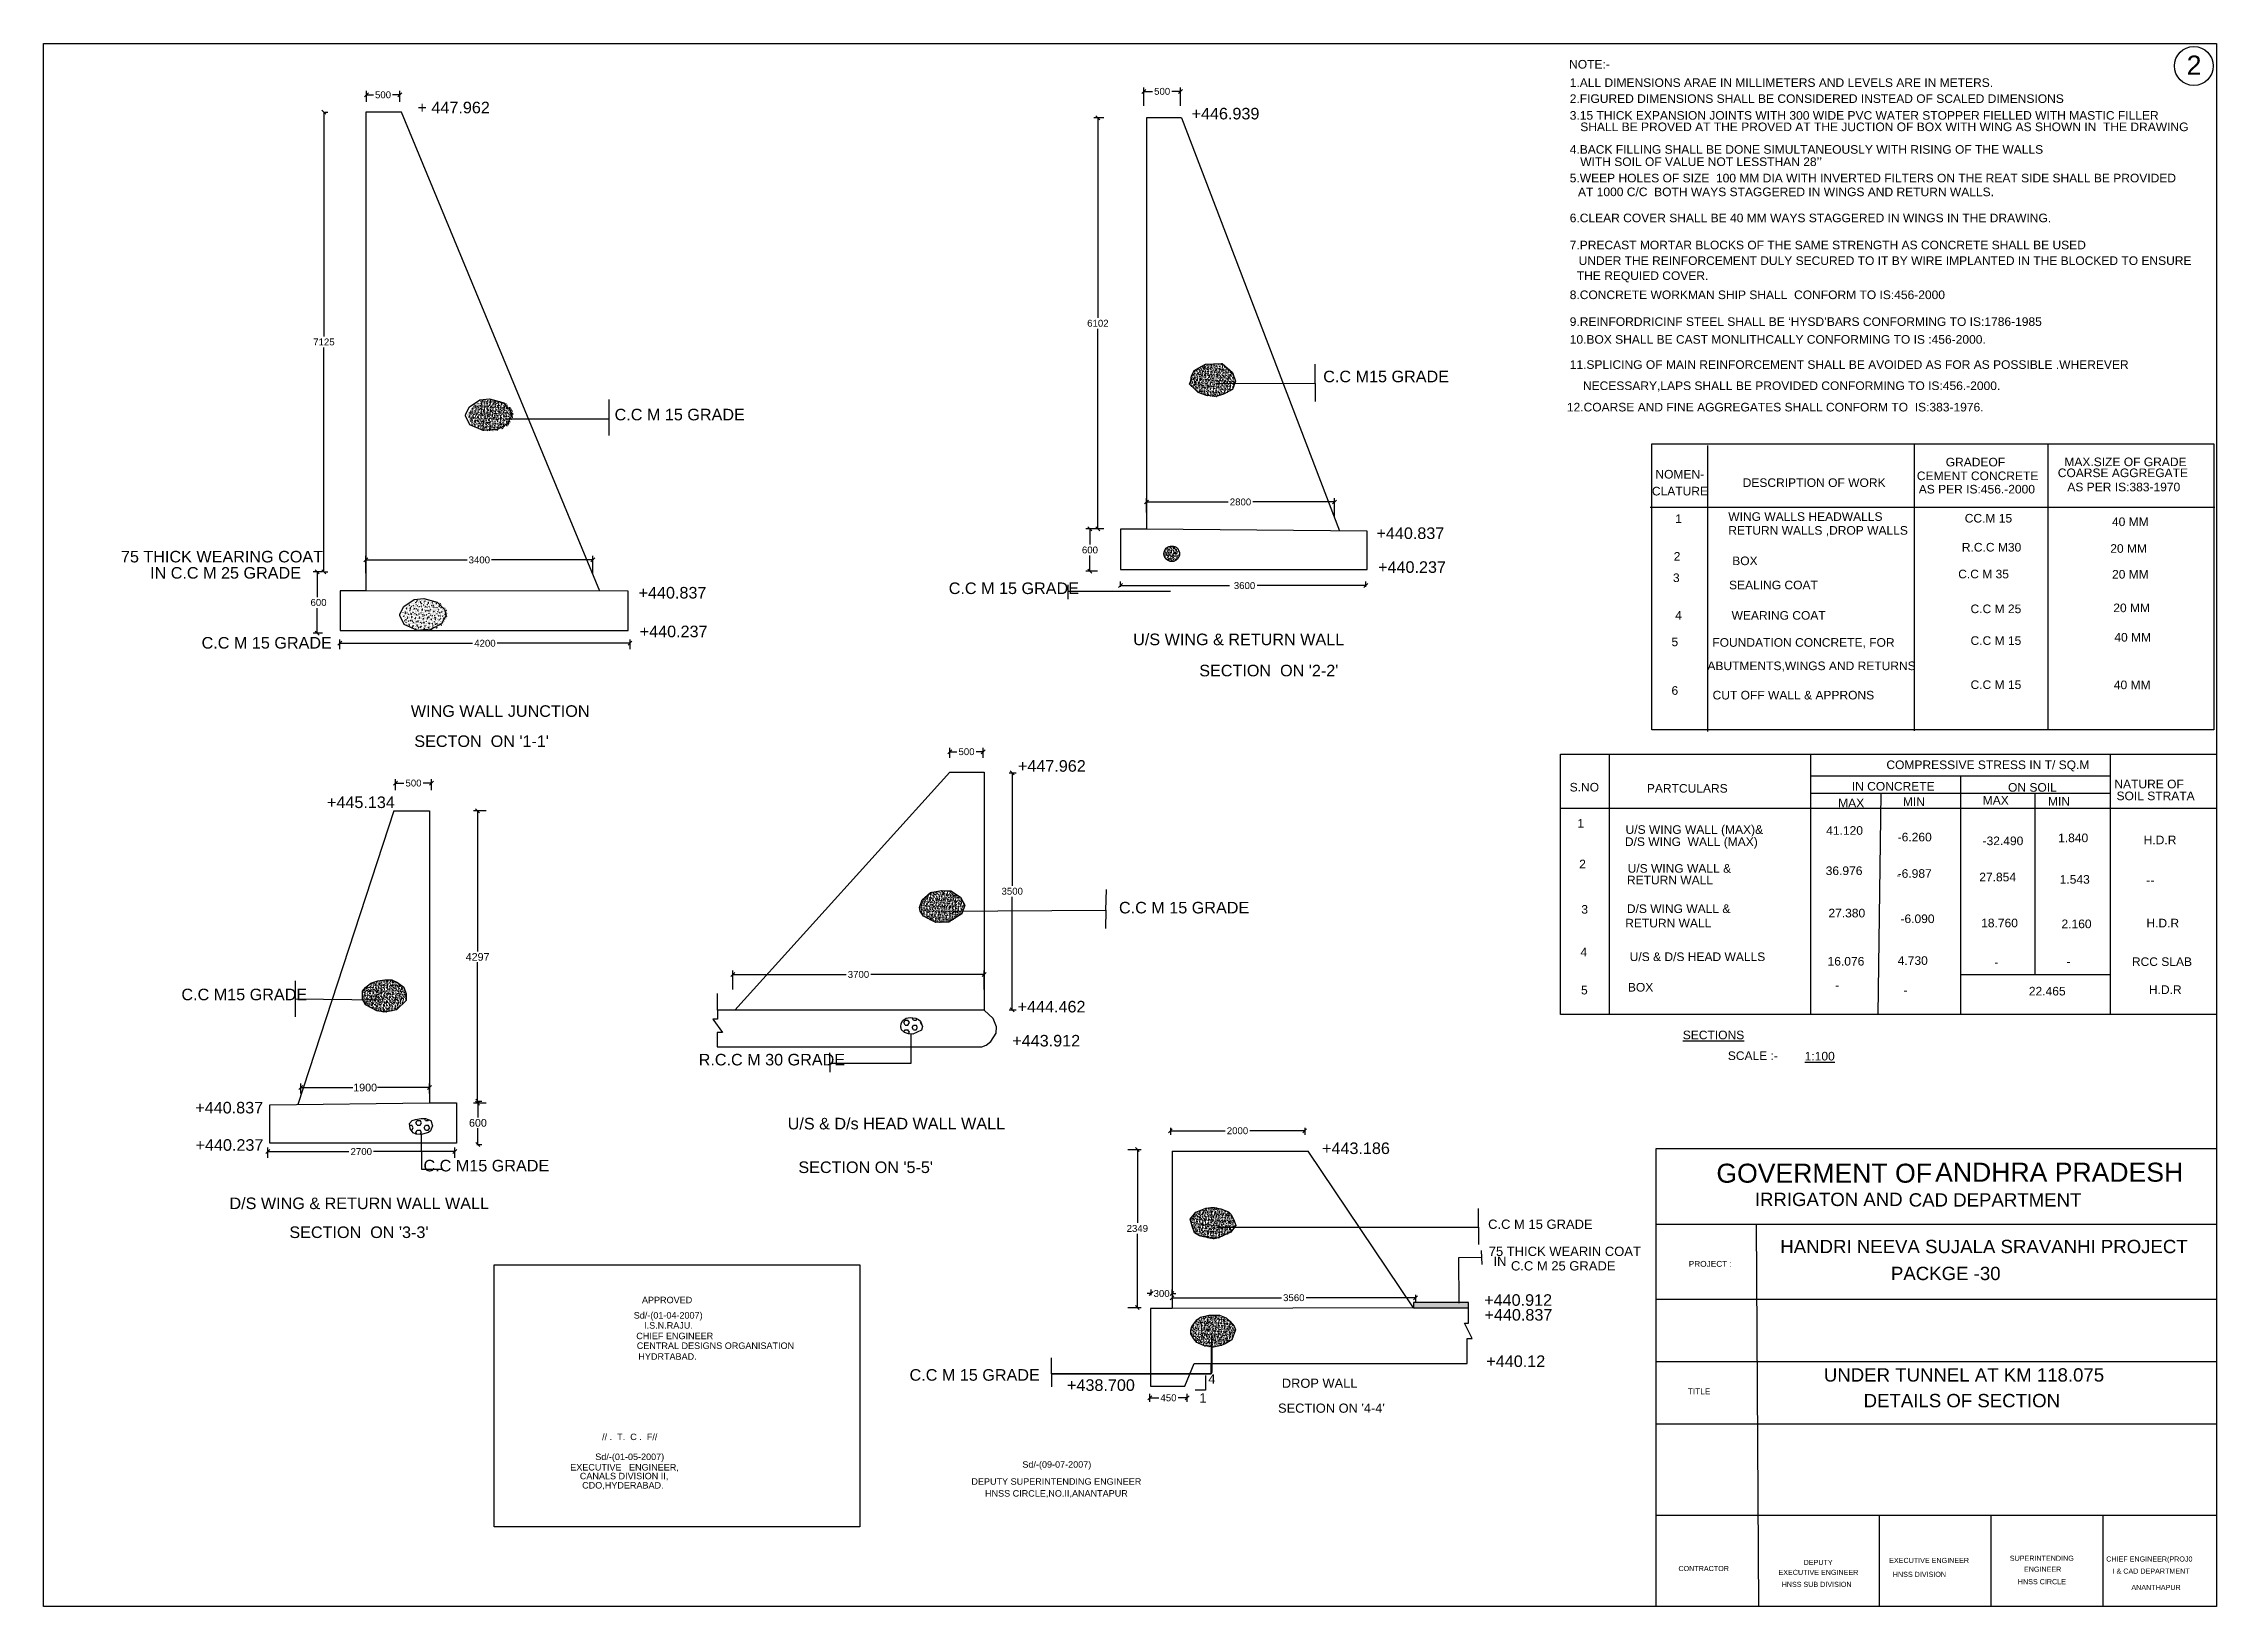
# Model space of a CAD drawing. Header units: inches. Extents: x 109.4 to 208, y 102.2 to 173.1.
import ezdxf

# ---------------------------------------------------------------- set-up
doc = ezdxf.new("R2010")
doc.units = ezdxf.units.IN
doc.header["$MEASUREMENT"] = 0
doc.layers.add('DRAWING', color=7, linetype='Continuous')
doc.layers.get('0').off()
doc.styles.get("Standard").update_dxf_attribs({"font": 'arial.ttf'})
doc.dimstyles.get("Standard").update_dxf_attribs({"dimtxt": 0.18, "dimasz": 0.18, "dimexe": 0.18, "dimexo": 0.0625, "dimgap": 0.09, "dimtad": 0, "dimtih": 1, "dimtoh": 1, "dimdec": 4, "dimzin": 0, "dimdsep": 46, "dimtxsty": 'Standard', "dimblk": 'OBLIQUE', "dimblk2": 'OBLIQUE', "dimcen": 0.09, "dimadec": 0, "dimazin": 0, "dimtfac": 1, "dimtdec": 4, "dimtofl": 0, "dimtmove": 0, "dimatfit": 3, "dimfxl": 1, "dimtolj": 1, "dimtzin": 0, "dimarcsym": 0})
pattern_1 = [(50, (0, 0), (0.17931505, -0.01568803), [0.01875, -0.20625]), (355, (0, 0), (-0.03468783, 0.18804803), [0.015, -0.165]), (100.451444, (0.01494, -0.0013), (0.14462721, 0.17236), [0.01593505, -0.17528553]), (46.1842, (0, 0.05), (0.26681033, -0.04137982), [0.028125, -0.309375]), (96.63564, (0.02223, 0.04655), (0.2336655, 0.24352965), [0.0239026, -0.26292844]), (351.18416, (0, 0.05), (0.2336655, 0.24352965), [0.0225, -0.2475]), (21, (0.025, 0.0375), (0.14922676, -0.10065472), [0.01875, -0.20625]), (326, (0.025, 0.0375), (0.06082883, 0.18128751), [0.015, -0.165]), (71.451445, (0.03744, 0.02911), (0.2100556, 0.08063279), [0.01593505, -0.17528553]), (37.5, (0, 0), (0.003039964, 0.083223463), [0, -0.163, 0, -0.1675, 0, -0.165625]), (7.5, (0, 0), (0.065767384, 0.098602928), [0, -0.0955, 0, -0.15925, 0, -0.063125]), (327.5, (-0.05575, 0), (0.13345561, -0.005638718), [0, -0.0625, 0, -0.195, 0, -0.25875]), (317.5, (-0.08075, 0), (0.14579654, 0.025026246), [0, -0.08125, 0, -0.1295, 0, -0.18375])]

msp = doc.modelspace()

# ---------------------------------------------------------------- texts
at = {"layer": 'DRAWING'}
for s, height, p in [('2', 0.86265, (206.61183, 171.70142)), ('NOTE:-', 0.390097, (178.60619, 171.97459)), ('1.ALL DIMENSIONS ARAE IN MILLIMETERS AND LEVELS ARE IN METERS.', 0.390097, (178.63479, 171.14095)), ('+ 447.962', 0.524695, (126.38461, 169.9456)), ('2.FIGURED DIMENSIONS SHALL BE CONSIDERED INSTEAD OF SCALED DIMENSIONS', 0.390097, (178.63479, 170.41529)), ('+446.939', 0.524695, (161.48487, 169.66878)), ('3.15 THICK EXPANSION JOINTS WITH 300 WIDE PVC WATER STOPPER FIELLED WITH MASTIC FILLER ', 0.390097, (178.63479, 169.65507)), ('SHALL BE PROVED AT THE PROVED AT THE JUCTION OF BOX WITH WING AS SHOWN IN  THE DRAWING', 0.390097, (179.1121, 169.13644)), ('4.BACK FILLING SHALL BE DONE SIMULTANEOUSLY WITH RISING OF THE WALLS', 0.390097, (178.63479, 168.11161)), ('WITH SOIL OF VALUE NOT LESSTHAN 28’’', 0.390097, (179.11034, 167.55458)), ('5.WEEP HOLES OF SIZE  100 MM DIA WITH INVERTED FILTERS ON THE REAT SIDE SHALL BE PROVIDED ', 0.390097, (178.63479, 166.81486)), ('AT 1000 C/C  BOTH WAYS STAGGERED IN WINGS AND RETURN WALLS.', 0.390097, (179.01, 166.18805)), ('6.CLEAR COVER SHALL BE 40 MM WAYS STAGGERED IN WINGS IN THE DRAWING.', 0.390097, (178.63479, 165.00648)), ('7.PRECAST MORTAR BLOCKS OF THE SAME STRENGTH AS CONCRETE SHALL BE USED ', 0.390097, (178.63479, 163.77803)), (' THE REQUIED COVER.', 0.390097, (178.80471, 162.38905)), ('UNDER THE REINFORCEMENT DULY SECURED TO IT BY WIRE IMPLANTED IN THE BLOCKED TO ENSURE ', 0.390097, (179.03757, 163.06823)), ('8.CONCRETE WORKMAN SHIP SHALL  CONFORM TO IS:456-2000', 0.390097, (178.63479, 161.52043)), ('9.REINFORDRICINF STEEL SHALL BE ‘HYSD’BARS CONFORMING TO IS:1786-1985', 0.390097, (178.63479, 160.30355)), ('10.BOX SHALL BE CAST MONLITHCALLY CONFORMING TO IS :456-2000.', 0.390097, (178.63479, 159.49726)), ('11.SPLICING OF MAIN REINFORCEMENT SHALL BE AVOIDED AS FOR AS POSSIBLE .WHEREVER ', 0.390097, (178.63479, 158.35694)), ('C.C M15 GRADE', 0.5246951, (167.45698, 157.74978)), ('NECESSARY,LAPS SHALL BE PROVIDED CONFORMING TO IS:456.-2000.', 0.390097, (179.23234, 157.39704)), ('12.COARSE AND FINE AGGREGATES SHALL CONFORM TO  IS:383-1976.', 0.390097, (178.50503, 156.42681)), ('C.C M 15 GRADE', 0.5246951, (135.32227, 156.02281)), ('NOMEN-', 0.390097, (182.52073, 153.38478)), ('GRADEOF ', 0.390097, (195.68399, 153.9346)), ('COARSE AGGREGATE', 0.390097, (200.76565, 153.44833)), ('MAX.SIZE OF GRADE', 0.390097, (201.06463, 153.94606)), ('CLATURE', 0.390097, (182.3605, 152.61848)), ('DESCRIPTION OF WORK ', 0.390097, (186.47736, 153.0025)), ('CEMENT CONCRETE', 0.390097, (194.37496, 153.31228)), ('AS PER IS:456.-2000', 0.390097, (194.46154, 152.70678)), ('AS PER IS:383-1970', 0.390097, (201.19965, 152.80576)), ('1', 0.3901, (183.41615, 151.36424)), ('WING WALLS HEADWALLS', 0.390097, (185.82383, 151.4645)), ('CC.M 15', 0.390097, (196.5468, 151.3899)), ('+440.837', 0.524695, (169.86923, 150.6428)), ('RETURN WALLS ,DROP WALLS', 0.390097, (185.82383, 150.83784)), ('40 MM ', 0.390097, (203.22304, 151.2287)), ('75 THICK WEARING COAT', 0.5246951, (112.93792, 149.58101)), ('2', 0.3901, (183.34927, 149.6599)), ('BOX', 0.390097, (186.0028, 149.45728)), ('R.C.C M30', 0.390097, (196.41521, 150.07488)), ('20 MM ', 0.390097, (203.14639, 150.01724)), ('IN C.C M 25 GRADE', 0.5246951, (114.2581, 148.84523)), ('+440.237', 0.524695, (169.94389, 149.10739)), ('3', 0.3901, (183.31583, 148.69076)), ('C.C M 35', 0.390097, (196.25073, 148.85849)), ('20 MM ', 0.390097, (203.226, 148.84728)), ('+440.837', 0.524695, (136.40784, 147.94479)), ('C.C M 15 GRADE', 0.5246951, (150.47442, 148.14681)), ('SEALING COAT', 0.390097, (185.85853, 148.36157)), ('4', 0.3901, (183.41615, 146.98641)), ('WEARING COAT', 0.390097, (185.9735, 146.98274)), ('C.C M 25', 0.390097, (196.80997, 147.28047)), ('20 MM ', 0.390097, (203.28285, 147.3252)), ('C.C M 15 GRADE', 0.5246951, (116.5938, 145.67375)), ('+440.237', 0.524695, (136.46068, 146.18861)), ('U/S WING & RETURN WALL', 0.5246951, (158.83799, 145.8285)), ('5', 0.3901, (183.24895, 145.78335)), ('FOUNDATION CONCRETE, FOR ', 0.390097, (185.10123, 145.7564)), ('C.C M 15', 0.390097, (196.80997, 145.84047)), ('40 MM ', 0.390097, (203.33084, 145.99117)), ("SECTION  ON '2-2'", 0.5246951, (161.83462, 144.415)), ('ABUTMENTS,WINGS AND RETURNS', 0.390097, (184.8769, 144.6969)), ('6', 0.3901, (183.24895, 143.57772)), ('C.C M 15', 0.390097, (196.80997, 143.84138)), ('40 MM ', 0.390097, (203.3081, 143.83299)), ('WING WALL JUNCTION', 0.5246951, (126.08177, 142.57877)), ('CUT OFF WALL & APPRONS', 0.390097, (185.11259, 143.3675)), ("SECTON  ON '1-1'", 0.5246951, (126.24066, 141.21318)), ('+447.962', 0.524695, (153.6109, 140.08997)), ('COMPRESSIVE STRESS IN T/ SQ.M', 0.390097, (192.99464, 140.20926)), ('+445.134', 0.524695, (122.27987, 138.4429)), ('S.NO ', 0.390097, (178.63202, 139.19362)), ('PARTCULARS ', 0.390097, (182.13221, 139.14117)), ('IN CONCRETE', 0.390097, (191.42585, 139.23589)), ('MAX', 0.390097, (197.36131, 138.5998)), ('ON SOIL', 0.390097, (198.51051, 139.1852)), ('NATURE OF ', 0.390097, (203.33289, 139.33821)), ('MAX', 0.390097, (190.80702, 138.47792)), ('MIN', 0.390097, (193.74091, 138.54282)), ('MIN', 0.390097, (200.32204, 138.55315)), ('1', 0.3901, (178.98225, 137.5592)), ('D/S WING  WALL (MAX)', 0.390097, (181.1359, 136.72159)), ('U/S WING WALL (MAX)&', 0.390097, (181.16593, 137.27242)), ('41.120', 0.390097, (190.26524, 137.23107)), ('-6.260', 0.390097, (193.50562, 136.93264)), ('-32.490', 0.390097, (197.35501, 136.76048)), ('1.840', 0.390097, (200.78203, 136.89599)), ('H.D.R', 0.390097, (204.66219, 136.80276)), ('2', 0.3901, (179.06384, 135.71062)), ('RETURN WALL', 0.390097, (181.22753, 134.98523)), ('U/S WING WALL &', 0.390097, (181.25942, 135.5116)), ('36.976', 0.390097, (190.24226, 135.40611)), ('-', 0.3901, (193.44817, 135.21098)), ('-6.987', 0.390097, (193.50562, 135.27985)), ('27.854', 0.390097, (197.20563, 135.11916)), ('1.543', 0.390097, (200.85312, 135.01303)), ('-', 0.3901, (204.77268, 134.98355)), ('-', 0.3901, (204.96609, 134.98036)), ('C.C M 15 GRADE', 0.5246951, (158.19482, 133.66485)), ('3', 0.3901, (179.16123, 133.6538)), ('D/S WING WALL &', 0.390097, (181.22561, 133.68406)), ('RETURN WALL', 0.390097, (181.14944, 133.03131)), ('27.380', 0.390097, (190.36523, 133.48555)), ('-6.090', 0.390097, (193.63218, 133.228)), ('18.760', 0.390097, (197.29168, 133.03669)), ('2.160', 0.390097, (200.93429, 132.99615)), ('H.D.R', 0.390097, (204.78465, 133.03209)), ('4', 0.3901, (179.1195, 131.71555)), ('U/S & D/S HEAD WALLS', 0.390097, (181.35322, 131.50565)), ('16.076', 0.390097, (190.32662, 131.30092)), ('4.730', 0.390097, (193.50714, 131.33211)), ('-', 0.3901, (197.88995, 131.26506)), ('-', 0.3901, (201.15586, 131.28771)), ('RCC SLAB ', 0.390097, (204.1268, 131.28152)), ('C.C M15 GRADE', 0.5246951, (115.67932, 129.72731)), ('5', 0.3901, (179.14732, 129.99226)), ('BOX', 0.390097, (181.27183, 130.12209)), ('-', 0.3901, (190.6679, 130.21625)), ('-', 0.3901, (193.77506, 129.9897)), ('22.465', 0.390097, (199.45473, 129.94491)), ('H.D.R', 0.390097, (204.89791, 130.01288)), ('+444.462', 0.524695, (153.59774, 129.17528)), ('+443.912', 0.524695, (153.35579, 127.63155)), ('%%USECTIONS', 0.390097, (183.7609, 127.95836)), ('R.C.C M 30 GRADE', 0.5246951, (139.13573, 126.77269)), ('SCALE :-', 0.390097, (185.80364, 127.01816)), ('%%U1:100', 0.390097, (189.28832, 126.99816)), ('+440.837', 0.524695, (116.30734, 124.59589)), ('U/S & D/s HEAD WALL WALL ', 0.5246951, (143.17265, 123.8722)), ('+440.237', 0.524695, (116.31898, 122.90258)), ('+443.186', 0.524695, (167.40218, 122.75486)), ('C.C M15 GRADE', 0.5246951, (126.65654, 121.96631)), ("SECTION ON '5-5'", 0.5246951, (143.65617, 121.89366)), ('GOVERMENT OF  ', 0.8626451, (185.28579, 121.45442)), ('ANDHRA PRADESH ', 0.8626451, (195.20473, 121.50014)), ('D/S WING & RETURN WALL WALL', 0.5246951, (117.85796, 120.25792)), ('IRRIGATON AND ', 0.6040807, (187.02676, 120.39711)), ('CAD DEPARTMENT ', 0.6040807, (194.00713, 120.37231)), ("SECTION  ON '3-3'", 0.5246951, (120.57513, 118.94636)), ('C.C M 15 GRADE', 0.4211896, (174.93294, 119.36151)), ('75 THICK WEARIN COAT', 0.4211896, (174.96259, 118.13286)), ('HANDRI NEEVA SUJALA SRAVANHI PROJECT ', 0.6040807, (188.18259, 118.26005)), ('IN ', 0.42119, (175.17554, 117.68262)), ('C.C M 25 GRADE', 0.4211896, (175.96801, 117.47455)), ('PROJECT :', 0.268191, (184.03031, 117.64114)), ('PACKGE -30', 0.604081, (193.1999, 117.03868)), ('APPROVED', 0.293717, (136.56283, 115.98954)), ('+440.912', 0.524695, (174.75644, 115.87266)), ('Sd/-(01-04-2007)', 0.2937167, (136.18949, 115.29309)), ('+440.837', 0.524695, (174.76844, 115.20158)), ('CHIEF ENGINEER', 0.2937167, (136.30531, 114.3593)), ('I.S.N.RAJU.', 0.2937167, (136.6607, 114.83789)), ('CENTRAL DESIGNS ORGANISATION ', 0.2937167, (136.32771, 113.91741)), ('HYDRTABAD.', 0.293717, (136.39947, 113.42638)), ('+440.12', 0.524695, (174.85349, 113.09809)), ('C.C M 15 GRADE', 0.5246951, (148.69785, 112.47615)), ('+438.700', 0.524695, (155.83729, 112.01593)), ('4', 0.42119, (162.2442, 112.34805)), ('DROP WALL ', 0.416458, (165.57985, 112.15428)), ('UNDER TUNNEL AT KM 118.075', 0.6040807, (190.15884, 112.43647)), ('1', 0.42119, (161.83782, 111.48701)), ("SECTION ON '4-4'", 0.4164578, (165.40706, 111.02379)), ('TITLE ', 0.268191, (183.99104, 111.86336)), ('DETAILS OF SECTION', 0.6040807, (191.9616, 111.27321)), ('// .  T.  C .  F//', 0.2937167, (134.75441, 109.78398)), ('EXECUTIVE   ENGINEER,', 0.2937167, (133.31008, 108.40374)), ('Sd/-(01-05-2007)', 0.2937167, (134.4468, 108.8803)), ('Sd/-(09-07-2007)', 0.2937167, (153.81336, 108.53215)), ('CANALS DIVISION II,', 0.2937167, (133.74642, 108.00673)), ('CDO,HYDERABAD.', 0.2937167, (133.85066, 107.58696)), ('DEPUTY SUPERINTENDING ENGINEER', 0.2937167, (151.50241, 107.75915)), ('HNSS CIRCLE,NO.II,ANANTAPUR', 0.2937167, (152.11941, 107.22035)), ('SUPERINTENDING ', 0.232258, (198.58988, 104.3095)), ('CHIEF ENGINEER(PROJ0', 0.232258, (202.96213, 104.27561)), ('CONTRACTOR', 0.232258, (183.56364, 103.8442)), ('EXECUTIVE ENGINEER ', 0.232258, (188.09965, 103.66838)), ('DEPUTY ', 0.232258, (189.24011, 104.12184)), ('EXECUTIVE ENGINEER ', 0.232258, (193.11867, 104.21013)), ('HNSS DIVISION ', 0.232258, (193.28475, 103.57971)), ('HNSS CIRCLE', 0.232258, (198.95527, 103.24775)), ('ENGINEER ', 0.232258, (199.23208, 103.8118)), ('I & CAD DEPARTMENT ', 0.232258, (203.24975, 103.72714)), ('HNSS SUB DIVISION ', 0.232258, (188.24359, 103.12645)), ('ANANTHAPUR', 0.232258, (204.10391, 102.98712))]:
    msp.add_text(s, height=height, dxfattribs=at).set_placement(p)
at = {"layer": 'DRAWING', "insert": (203.42989, 139.18931), "char_height": 0.390097, "width": 3.6953576, "attachment_point": 1}
msp.add_mtext('SOIL STRATA', dxfattribs=at)

# ---------------------------------------------------------------- blocks, each defined once
blk = doc.blocks.new('_Oblique')
at = {"color": 0, "linetype": 'ByBlock', "lineweight": -2}
blk.add_line((-0.5, -0.5), (0.5, 0.5), dxfattribs=at)
blk = doc.blocks.new('*D3')
at = {"layer": 'Defpoints', "color": 0, "transparency": 16777216}
for p in [(125.578, 170.783), (124.067, 170.405), (125.578, 170.405)]:
    blk.add_point(p, dxfattribs=at)
at = {"layer": 'DRAWING', "color": 0, "lineweight": -2, "transparency": 16777216}
for p, q in [((124.067, 170.467), (124.067, 170.963)), ((124.067, 170.783), (124.388, 170.783)), ((125.578, 170.783), (125.257, 170.783)), ((125.578, 170.467), (125.578, 170.963))]:
    blk.add_line(p, q, dxfattribs=at)
at = {"layer": 'DRAWING', "color": 0, "lineweight": -2, "transparency": 16777216, "xscale": 0.18, "yscale": 0.18, "zscale": 0.18, "rotation": 180}
blk.add_blockref('_Oblique', (124.067, 170.783), dxfattribs=at)
at = {"layer": 'DRAWING', "color": 0, "lineweight": -2, "transparency": 16777216, "xscale": 0.18, "yscale": 0.18, "zscale": 0.18}
blk.add_blockref('_Oblique', (125.578, 170.783), dxfattribs=at)
at = {"layer": 'DRAWING', "color": 0, "transparency": 16777216, "insert": (124.822, 170.783), "char_height": 0.3125, "attachment_point": 5}
blk.add_mtext('\\A1;500', dxfattribs=at)
blk = doc.blocks.new('*D4')
at = {"layer": 'Defpoints', "color": 0, "transparency": 16777216}
for p in [(122.119, 169.998), (122.119, 149.153), (122.141, 149.153)]:
    blk.add_point(p, dxfattribs=at)
at = {"layer": 'DRAWING', "color": 0, "lineweight": -2, "transparency": 16777216}
for p, q in [((122.141, 169.998), (122.141, 159.825)), ((122.182, 169.998), (122.321, 169.998)), ((122.141, 149.153), (122.141, 159.326)), ((122.182, 149.153), (122.321, 149.153))]:
    blk.add_line(p, q, dxfattribs=at)
at = {"layer": 'DRAWING', "color": 0, "lineweight": -2, "transparency": 16777216, "xscale": 0.18, "yscale": 0.18, "zscale": 0.18}
for p, rotation in [((122.141, 169.998), 90), ((122.141, 149.153), 270)]:
    blk.add_blockref('_Oblique', p, dxfattribs=dict(at, rotation=rotation))
at = {"layer": 'DRAWING', "color": 0, "transparency": 16777216, "insert": (122.141, 159.576), "char_height": 0.3125, "attachment_point": 5}
blk.add_mtext('\\A1;7125', dxfattribs=at)
blk = doc.blocks.new('*D5')
at = {"layer": 'Defpoints', "color": 0, "transparency": 16777216}
for p in [(122.141, 149.153), (121.836, 146.372), (122.141, 146.372)]:
    blk.add_point(p, dxfattribs=at)
at = {"layer": 'DRAWING', "color": 0, "lineweight": -2, "transparency": 16777216}
for p, q in [((122.079, 149.153), (121.656, 149.153)), ((121.836, 149.153), (121.836, 148.012)), ((121.836, 146.372), (121.836, 147.513)), ((122.079, 146.372), (121.656, 146.372))]:
    blk.add_line(p, q, dxfattribs=at)
at = {"layer": 'DRAWING', "color": 0, "lineweight": -2, "transparency": 16777216, "xscale": 0.18, "yscale": 0.18, "zscale": 0.18}
for p, rotation in [((121.836, 149.153), 90), ((121.836, 146.372), 270)]:
    blk.add_blockref('_Oblique', p, dxfattribs=dict(at, rotation=rotation))
at = {"layer": 'DRAWING', "color": 0, "transparency": 16777216, "insert": (121.836, 147.763), "char_height": 0.3125, "attachment_point": 5}
blk.add_mtext('\\A1; 600', dxfattribs=at)
blk = doc.blocks.new('*D6')
at = {"layer": 'Defpoints', "color": 0, "transparency": 16777216}
for p in [(136.021, 145.913), (122.863, 145.588), (136.021, 145.588)]:
    blk.add_point(p, dxfattribs=at)
at = {"layer": 'DRAWING', "color": 0, "lineweight": -2, "transparency": 16777216}
for p, q in [((122.863, 145.651), (122.863, 146.093)), ((122.863, 145.913), (128.879, 145.913)), ((136.021, 145.913), (130.004, 145.913)), ((136.021, 145.651), (136.021, 146.093))]:
    blk.add_line(p, q, dxfattribs=at)
at = {"layer": 'DRAWING', "color": 0, "lineweight": -2, "transparency": 16777216, "xscale": 0.18, "yscale": 0.18, "zscale": 0.18, "rotation": 180}
blk.add_blockref('_Oblique', (122.863, 145.913), dxfattribs=at)
at = {"layer": 'DRAWING', "color": 0, "lineweight": -2, "transparency": 16777216, "xscale": 0.18, "yscale": 0.18, "zscale": 0.18}
blk.add_blockref('_Oblique', (136.021, 145.913), dxfattribs=at)
at = {"layer": 'DRAWING', "color": 0, "transparency": 16777216, "insert": (129.442, 145.913), "char_height": 0.3125, "attachment_point": 5}
blk.add_mtext('\\A1;4200', dxfattribs=at)
blk = doc.blocks.new('*D7')
at = {"layer": 'Defpoints', "color": 0, "transparency": 16777216}
for p in [(124.035, 149.039), (134.341, 149.693), (134.341, 149.023)]:
    blk.add_point(p, dxfattribs=at)
at = {"layer": 'DRAWING', "color": 0, "lineweight": -2, "transparency": 16777216}
for p, q in [((124.035, 149.101), (124.035, 149.873)), ((134.341, 149.085), (134.341, 149.873)), ((124.035, 149.693), (128.632, 149.693)), ((134.341, 149.693), (129.744, 149.693))]:
    blk.add_line(p, q, dxfattribs=at)
at = {"layer": 'DRAWING', "color": 0, "lineweight": -2, "transparency": 16777216, "xscale": 0.18, "yscale": 0.18, "zscale": 0.18, "rotation": 180}
blk.add_blockref('_Oblique', (124.035, 149.693), dxfattribs=at)
at = {"layer": 'DRAWING', "color": 0, "lineweight": -2, "transparency": 16777216, "xscale": 0.18, "yscale": 0.18, "zscale": 0.18}
blk.add_blockref('_Oblique', (134.341, 149.693), dxfattribs=at)
at = {"layer": 'DRAWING', "color": 0, "transparency": 16777216, "insert": (129.188, 149.693), "char_height": 0.3125, "attachment_point": 5}
blk.add_mtext('\\A1;3400', dxfattribs=at)
blk = doc.blocks.new('*D8')
at = {"layer": 'Defpoints', "color": 0, "transparency": 16777216}
for p in [(160.978, 170.94), (159.326, 170.215), (160.978, 170.215)]:
    blk.add_point(p, dxfattribs=at)
at = {"layer": 'DRAWING', "color": 0, "lineweight": -2, "transparency": 16777216}
for p, q in [((159.326, 170.278), (159.326, 171.12)), ((159.326, 170.94), (159.717, 170.94)), ((160.978, 170.94), (160.587, 170.94)), ((160.978, 170.278), (160.978, 171.12))]:
    blk.add_line(p, q, dxfattribs=at)
at = {"layer": 'DRAWING', "color": 0, "lineweight": -2, "transparency": 16777216, "xscale": 0.18, "yscale": 0.18, "zscale": 0.18, "rotation": 180}
blk.add_blockref('_Oblique', (159.326, 170.94), dxfattribs=at)
at = {"layer": 'DRAWING', "color": 0, "lineweight": -2, "transparency": 16777216, "xscale": 0.18, "yscale": 0.18, "zscale": 0.18}
blk.add_blockref('_Oblique', (160.978, 170.94), dxfattribs=at)
at = {"layer": 'DRAWING', "color": 0, "transparency": 16777216, "insert": (160.152, 170.94), "char_height": 0.3125, "attachment_point": 5}
blk.add_mtext('\\A1;500', dxfattribs=at)
blk = doc.blocks.new('*D9')
at = {"layer": 'Defpoints', "color": 0, "transparency": 16777216}
for p in [(157.577, 169.744), (157.238, 151.104), (157.577, 151.104)]:
    blk.add_point(p, dxfattribs=at)
at = {"layer": 'DRAWING', "color": 0, "lineweight": -2, "transparency": 16777216}
for p, q in [((157.514, 169.744), (157.058, 169.744)), ((157.238, 169.744), (157.238, 160.673)), ((157.238, 151.104), (157.238, 160.174)), ((157.514, 151.104), (157.058, 151.104))]:
    blk.add_line(p, q, dxfattribs=at)
at = {"layer": 'DRAWING', "color": 0, "lineweight": -2, "transparency": 16777216, "xscale": 0.18, "yscale": 0.18, "zscale": 0.18}
for p, rotation in [((157.238, 169.744), 90), ((157.238, 151.104), 270)]:
    blk.add_blockref('_Oblique', p, dxfattribs=dict(at, rotation=rotation))
at = {"layer": 'DRAWING', "color": 0, "transparency": 16777216, "insert": (157.238, 160.424), "char_height": 0.3125, "attachment_point": 5}
blk.add_mtext('\\A1;6102', dxfattribs=at)
blk = doc.blocks.new('*D10')
at = {"layer": 'Defpoints', "color": 0, "transparency": 16777216}
for p in [(157.286, 151.104), (156.878, 149.182), (157.286, 149.182)]:
    blk.add_point(p, dxfattribs=at)
at = {"layer": 'DRAWING', "color": 0, "lineweight": -2, "transparency": 16777216}
for p, q in [((157.224, 151.104), (156.698, 151.104)), ((156.878, 151.104), (156.878, 150.393)), ((156.878, 149.182), (156.878, 149.893)), ((157.224, 149.182), (156.698, 149.182))]:
    blk.add_line(p, q, dxfattribs=at)
at = {"layer": 'DRAWING', "color": 0, "lineweight": -2, "transparency": 16777216, "xscale": 0.18, "yscale": 0.18, "zscale": 0.18}
for p, rotation in [((156.878, 151.104), 90), ((156.878, 149.182), 270)]:
    blk.add_blockref('_Oblique', p, dxfattribs=dict(at, rotation=rotation))
at = {"layer": 'DRAWING', "color": 0, "transparency": 16777216, "insert": (156.878, 150.143), "char_height": 0.3125, "attachment_point": 5}
blk.add_mtext('\\A1;600', dxfattribs=at)
blk = doc.blocks.new('*D11')
at = {"layer": 'Defpoints', "color": 0, "transparency": 16777216}
for p in [(159.436, 151.778), (167.974, 152.321), (167.974, 151.577)]:
    blk.add_point(p, dxfattribs=at)
at = {"layer": 'DRAWING', "color": 0, "lineweight": -2, "transparency": 16777216}
for p, q in [((159.436, 151.841), (159.436, 152.501)), ((159.436, 152.321), (163.146, 152.321)), ((167.974, 152.321), (164.264, 152.321)), ((167.974, 151.64), (167.974, 152.501))]:
    blk.add_line(p, q, dxfattribs=at)
at = {"layer": 'DRAWING', "color": 0, "lineweight": -2, "transparency": 16777216, "xscale": 0.18, "yscale": 0.18, "zscale": 0.18, "rotation": 180}
blk.add_blockref('_Oblique', (159.436, 152.321), dxfattribs=at)
at = {"layer": 'DRAWING', "color": 0, "lineweight": -2, "transparency": 16777216, "xscale": 0.18, "yscale": 0.18, "zscale": 0.18}
blk.add_blockref('_Oblique', (167.974, 152.321), dxfattribs=at)
at = {"layer": 'DRAWING', "color": 0, "transparency": 16777216, "insert": (163.705, 152.321), "char_height": 0.3125, "attachment_point": 5}
blk.add_mtext('\\A1;2800', dxfattribs=at)
blk = doc.blocks.new('*D12')
at = {"layer": 'Defpoints', "color": 0, "transparency": 16777216}
for p in [(158.26, 148.419), (169.394, 148.529), (169.394, 148.419)]:
    blk.add_point(p, dxfattribs=at)
at = {"layer": 'DRAWING', "color": 0, "lineweight": -2, "transparency": 16777216}
for p, q in [((158.26, 148.481), (158.26, 148.709)), ((158.26, 148.529), (163.201, 148.529)), ((169.394, 148.529), (164.453, 148.529)), ((169.394, 148.481), (169.394, 148.709))]:
    blk.add_line(p, q, dxfattribs=at)
at = {"layer": 'DRAWING', "color": 0, "lineweight": -2, "transparency": 16777216, "xscale": 0.18, "yscale": 0.18, "zscale": 0.18, "rotation": 180}
blk.add_blockref('_Oblique', (158.26, 148.529), dxfattribs=at)
at = {"layer": 'DRAWING', "color": 0, "lineweight": -2, "transparency": 16777216, "xscale": 0.18, "yscale": 0.18, "zscale": 0.18}
blk.add_blockref('_Oblique', (169.394, 148.529), dxfattribs=at)
at = {"layer": 'DRAWING', "color": 0, "transparency": 16777216, "insert": (163.827, 148.529), "char_height": 0.3125, "attachment_point": 5}
blk.add_mtext('\\A1; 3600', dxfattribs=at)
blk = doc.blocks.new('*D13')
at = {"layer": 'Defpoints', "color": 0, "transparency": 16777216}
for p in [(125.393, 139.192), (127.014, 139.575), (127.014, 139.192)]:
    blk.add_point(p, dxfattribs=at)
at = {"layer": 'DRAWING', "color": 0, "lineweight": -2, "transparency": 16777216}
for p, q in [((125.393, 139.254), (125.393, 139.755)), ((125.393, 139.575), (125.769, 139.575)), ((127.014, 139.575), (126.639, 139.575)), ((127.014, 139.254), (127.014, 139.755))]:
    blk.add_line(p, q, dxfattribs=at)
at = {"layer": 'DRAWING', "color": 0, "lineweight": -2, "transparency": 16777216, "xscale": 0.18, "yscale": 0.18, "zscale": 0.18, "rotation": 180}
blk.add_blockref('_Oblique', (125.393, 139.575), dxfattribs=at)
at = {"layer": 'DRAWING', "color": 0, "lineweight": -2, "transparency": 16777216, "xscale": 0.18, "yscale": 0.18, "zscale": 0.18}
blk.add_blockref('_Oblique', (127.014, 139.575), dxfattribs=at)
at = {"layer": 'DRAWING', "color": 0, "transparency": 16777216, "insert": (126.204, 139.575), "char_height": 0.3125, "attachment_point": 5}
blk.add_mtext('\\A1;500', dxfattribs=at)
blk = doc.blocks.new('*D14')
at = {"layer": 'Defpoints', "color": 0, "transparency": 16777216}
for p in [(129.558, 138.317), (129.11, 125.065), (129.558, 125.065)]:
    blk.add_point(p, dxfattribs=at)
at = {"layer": 'DRAWING', "color": 0, "lineweight": -2, "transparency": 16777216}
for p, q in [((129.496, 138.317), (128.93, 138.317)), ((129.11, 138.317), (129.11, 131.931)), ((129.11, 125.065), (129.11, 131.451)), ((129.496, 125.065), (128.93, 125.065))]:
    blk.add_line(p, q, dxfattribs=at)
at = {"layer": 'DRAWING', "color": 0, "lineweight": -2, "transparency": 16777216, "xscale": 0.18, "yscale": 0.18, "zscale": 0.18}
for p, rotation in [((129.11, 138.317), 90), ((129.11, 125.065), 270)]:
    blk.add_blockref('_Oblique', p, dxfattribs=dict(at, rotation=rotation))
at = {"layer": 'DRAWING', "color": 0, "transparency": 16777216, "insert": (129.11, 131.691), "char_height": 0.125, "attachment_point": 5}
blk.add_mtext('\\A1;{\\H2.7778x;4297}', dxfattribs=at)
blk = doc.blocks.new('*D15')
at = {"layer": 'Defpoints', "color": 0, "transparency": 16777216}
for p in [(129.02, 125.155), (129.02, 123.181), (129.125, 123.181)]:
    blk.add_point(p, dxfattribs=at)
at = {"layer": 'DRAWING', "color": 0, "lineweight": -2, "transparency": 16777216}
for p, q in [((129.082, 125.155), (129.305, 125.155)), ((129.125, 125.155), (129.125, 124.408)), ((129.082, 123.181), (129.305, 123.181)), ((129.125, 123.181), (129.125, 123.928))]:
    blk.add_line(p, q, dxfattribs=at)
at = {"layer": 'DRAWING', "color": 0, "lineweight": -2, "transparency": 16777216, "xscale": 0.18, "yscale": 0.18, "zscale": 0.18}
for p, rotation in [((129.125, 125.155), 90), ((129.125, 123.181), 270)]:
    blk.add_blockref('_Oblique', p, dxfattribs=dict(at, rotation=rotation))
at = {"layer": 'DRAWING', "color": 0, "transparency": 16777216, "insert": (129.125, 124.168), "char_height": 0.125, "attachment_point": 5}
blk.add_mtext('\\A1;{\\H2.7778x;600}', dxfattribs=at)
blk = doc.blocks.new('*D16')
at = {"layer": 'Defpoints', "color": 0, "transparency": 16777216}
for p in [(119.597, 122.518), (128.073, 122.864), (128.073, 122.518)]:
    blk.add_point(p, dxfattribs=at)
at = {"layer": 'DRAWING', "color": 0, "lineweight": -2, "transparency": 16777216}
for p, q in [((119.597, 122.58), (119.597, 123.044)), ((119.597, 122.864), (123.276, 122.864)), ((128.073, 122.864), (124.394, 122.864)), ((128.073, 122.58), (128.073, 123.044))]:
    blk.add_line(p, q, dxfattribs=at)
at = {"layer": 'DRAWING', "color": 0, "lineweight": -2, "transparency": 16777216, "xscale": 0.18, "yscale": 0.18, "zscale": 0.18, "rotation": 180}
blk.add_blockref('_Oblique', (119.597, 122.864), dxfattribs=at)
at = {"layer": 'DRAWING', "color": 0, "lineweight": -2, "transparency": 16777216, "xscale": 0.18, "yscale": 0.18, "zscale": 0.18}
blk.add_blockref('_Oblique', (128.073, 122.864), dxfattribs=at)
at = {"layer": 'DRAWING', "color": 0, "transparency": 16777216, "insert": (123.835, 122.864), "char_height": 0.3125, "attachment_point": 5}
blk.add_mtext('\\A1;2700', dxfattribs=at)
blk = doc.blocks.new('*D17')
at = {"layer": 'Defpoints', "color": 0, "transparency": 16777216}
for p in [(121.096, 125.437), (126.924, 125.768), (126.924, 125.437)]:
    blk.add_point(p, dxfattribs=at)
at = {"layer": 'DRAWING', "color": 0, "lineweight": -2, "transparency": 16777216}
for p, q in [((121.096, 125.5), (121.096, 125.948)), ((121.096, 125.768), (123.446, 125.768)), ((126.924, 125.768), (124.574, 125.768)), ((126.924, 125.5), (126.924, 125.948))]:
    blk.add_line(p, q, dxfattribs=at)
at = {"layer": 'DRAWING', "color": 0, "lineweight": -2, "transparency": 16777216, "xscale": 0.18, "yscale": 0.18, "zscale": 0.18, "rotation": 180}
blk.add_blockref('_Oblique', (121.096, 125.768), dxfattribs=at)
at = {"layer": 'DRAWING', "color": 0, "lineweight": -2, "transparency": 16777216, "xscale": 0.18, "yscale": 0.18, "zscale": 0.18}
blk.add_blockref('_Oblique', (126.924, 125.768), dxfattribs=at)
at = {"layer": 'DRAWING', "color": 0, "transparency": 16777216, "insert": (124.01, 125.768), "char_height": 0.125, "attachment_point": 5}
blk.add_mtext('\\A1;{\\H2.7778x;1900}', dxfattribs=at)
blk = doc.blocks.new('*D18')
at = {"layer": 'Defpoints', "color": 0, "transparency": 16777216}
for p in [(152.04, 140.997), (150.522, 140.654), (152.04, 140.654)]:
    blk.add_point(p, dxfattribs=at)
at = {"layer": 'DRAWING', "color": 0, "lineweight": -2, "transparency": 16777216}
for p, q in [((150.522, 140.716), (150.522, 141.177)), ((150.522, 140.997), (150.846, 140.997)), ((152.04, 140.997), (151.716, 140.997)), ((152.04, 140.716), (152.04, 141.177))]:
    blk.add_line(p, q, dxfattribs=at)
at = {"layer": 'DRAWING', "color": 0, "lineweight": -2, "transparency": 16777216, "xscale": 0.18, "yscale": 0.18, "zscale": 0.18, "rotation": 180}
blk.add_blockref('_Oblique', (150.522, 140.997), dxfattribs=at)
at = {"layer": 'DRAWING', "color": 0, "lineweight": -2, "transparency": 16777216, "xscale": 0.18, "yscale": 0.18, "zscale": 0.18}
blk.add_blockref('_Oblique', (152.04, 140.997), dxfattribs=at)
at = {"layer": 'DRAWING', "color": 0, "transparency": 16777216, "insert": (151.281, 140.997), "char_height": 0.3125, "attachment_point": 5}
blk.add_mtext('\\A1;500', dxfattribs=at)
blk = doc.blocks.new('*D19')
at = {"layer": 'Defpoints', "color": 0, "transparency": 16777216}
for p in [(153.158, 140.042), (153.158, 129.298), (153.353, 129.298)]:
    blk.add_point(p, dxfattribs=at)
at = {"layer": 'DRAWING', "color": 0, "lineweight": -2, "transparency": 16777216}
for p, q in [((153.221, 140.042), (153.533, 140.042)), ((153.353, 140.042), (153.353, 134.92)), ((153.353, 129.298), (153.353, 134.42)), ((153.221, 129.298), (153.533, 129.298))]:
    blk.add_line(p, q, dxfattribs=at)
at = {"layer": 'DRAWING', "color": 0, "lineweight": -2, "transparency": 16777216, "xscale": 0.18, "yscale": 0.18, "zscale": 0.18}
for p, rotation in [((153.353, 140.042), 90), ((153.353, 129.298), 270)]:
    blk.add_blockref('_Oblique', p, dxfattribs=dict(at, rotation=rotation))
at = {"layer": 'DRAWING', "color": 0, "transparency": 16777216, "insert": (153.353, 134.67), "char_height": 0.3125, "attachment_point": 5}
blk.add_mtext('\\A1;3500', dxfattribs=at)
blk = doc.blocks.new('*D20')
at = {"layer": 'Defpoints', "color": 0, "transparency": 16777216}
for p in [(140.68, 130.161), (152.081, 130.897), (152.081, 130.161)]:
    blk.add_point(p, dxfattribs=at)
at = {"layer": 'DRAWING', "color": 0, "lineweight": -2, "transparency": 16777216}
for p, q in [((140.68, 130.223), (140.68, 131.077)), ((152.081, 130.223), (152.081, 131.077)), ((140.68, 130.897), (145.824, 130.897)), ((152.081, 130.897), (146.936, 130.897))]:
    blk.add_line(p, q, dxfattribs=at)
at = {"layer": 'DRAWING', "color": 0, "lineweight": -2, "transparency": 16777216, "xscale": 0.18, "yscale": 0.18, "zscale": 0.18, "rotation": 180}
blk.add_blockref('_Oblique', (140.68, 130.897), dxfattribs=at)
at = {"layer": 'DRAWING', "color": 0, "lineweight": -2, "transparency": 16777216, "xscale": 0.18, "yscale": 0.18, "zscale": 0.18}
blk.add_blockref('_Oblique', (152.081, 130.897), dxfattribs=at)
at = {"layer": 'DRAWING', "color": 0, "transparency": 16777216, "insert": (146.38, 130.897), "char_height": 0.3125, "attachment_point": 5}
blk.add_mtext('\\A1;3700', dxfattribs=at)
blk = doc.blocks.new('*D21')
at = {"layer": 'Defpoints', "color": 0, "transparency": 16777216}
for p in [(160.523, 123.999), (166.615, 123.999), (166.615, 123.809)]:
    blk.add_point(p, dxfattribs=at)
at = {"layer": 'DRAWING', "color": 0, "lineweight": -2, "transparency": 16777216}
for p, q in [((160.523, 123.937), (160.523, 123.629)), ((160.523, 123.809), (163.01, 123.809)), ((166.615, 123.809), (164.128, 123.809)), ((166.615, 123.937), (166.615, 123.629))]:
    blk.add_line(p, q, dxfattribs=at)
at = {"layer": 'DRAWING', "color": 0, "lineweight": -2, "transparency": 16777216, "xscale": 0.18, "yscale": 0.18, "zscale": 0.18, "rotation": 180}
blk.add_blockref('_Oblique', (160.523, 123.809), dxfattribs=at)
at = {"layer": 'DRAWING', "color": 0, "lineweight": -2, "transparency": 16777216, "xscale": 0.18, "yscale": 0.18, "zscale": 0.18}
blk.add_blockref('_Oblique', (166.615, 123.809), dxfattribs=at)
at = {"layer": 'DRAWING', "color": 0, "transparency": 16777216, "insert": (163.569, 123.809), "char_height": 0.3125, "attachment_point": 5}
blk.add_mtext('\\A1;2000', dxfattribs=at)
blk = doc.blocks.new('*D22')
at = {"layer": 'Defpoints', "color": 0, "transparency": 16777216}
for p in [(158.538, 122.966), (158.538, 115.791), (159.027, 115.791)]:
    blk.add_point(p, dxfattribs=at)
at = {"layer": 'DRAWING', "color": 0, "lineweight": -2, "transparency": 16777216}
for p, q in [((158.6, 122.966), (159.207, 122.966)), ((159.027, 122.966), (159.027, 119.628)), ((159.027, 115.791), (159.027, 119.129)), ((158.6, 115.791), (159.207, 115.791))]:
    blk.add_line(p, q, dxfattribs=at)
at = {"layer": 'DRAWING', "color": 0, "lineweight": -2, "transparency": 16777216, "xscale": 0.18, "yscale": 0.18, "zscale": 0.18}
for p, rotation in [((159.027, 122.966), 90), ((159.027, 115.791), 270)]:
    blk.add_blockref('_Oblique', p, dxfattribs=dict(at, rotation=rotation))
at = {"layer": 'DRAWING', "color": 0, "transparency": 16777216, "insert": (159.027, 119.379), "char_height": 0.3125, "attachment_point": 5}
blk.add_mtext('\\A1;2349', dxfattribs=at)
blk = doc.blocks.new('*D23')
at = {"layer": 'Defpoints', "color": 0, "transparency": 16777216}
for p in [(159.656, 116.295), (160.599, 116.43), (160.599, 116.295)]:
    blk.add_point(p, dxfattribs=at)
at = {"layer": 'DRAWING', "color": 0, "lineweight": -2, "transparency": 16777216}
for p, q in [((159.656, 116.43), (159.476, 116.43)), ((159.656, 116.358), (159.656, 116.61)), ((160.599, 116.358), (160.599, 116.61)), ((160.599, 116.43), (160.779, 116.43))]:
    blk.add_line(p, q, dxfattribs=at)
at = {"layer": 'DRAWING', "color": 0, "lineweight": -2, "transparency": 16777216, "xscale": 0.18, "yscale": 0.18, "zscale": 0.18}
blk.add_blockref('_Oblique', (159.656, 116.43), dxfattribs=at)
at = {"layer": 'DRAWING', "color": 0, "lineweight": -2, "transparency": 16777216, "xscale": 0.18, "yscale": 0.18, "zscale": 0.18, "rotation": 180}
blk.add_blockref('_Oblique', (160.599, 116.43), dxfattribs=at)
at = {"layer": 'DRAWING', "color": 0, "transparency": 16777216, "insert": (160.127, 116.43), "char_height": 0.3125, "attachment_point": 5}
blk.add_mtext('\\A1;300', dxfattribs=at)
blk = doc.blocks.new('*D24')
at = {"layer": 'Defpoints', "color": 0, "transparency": 16777216}
for p in [(160.599, 116.43), (171.645, 116.43), (171.645, 116.239)]:
    blk.add_point(p, dxfattribs=at)
at = {"layer": 'DRAWING', "color": 0, "lineweight": -2, "transparency": 16777216}
for p, q in [((160.599, 116.368), (160.599, 116.059)), ((171.645, 116.368), (171.645, 116.059)), ((160.599, 116.239), (165.566, 116.239)), ((171.645, 116.239), (166.678, 116.239))]:
    blk.add_line(p, q, dxfattribs=at)
at = {"layer": 'DRAWING', "color": 0, "lineweight": -2, "transparency": 16777216, "xscale": 0.18, "yscale": 0.18, "zscale": 0.18, "rotation": 180}
blk.add_blockref('_Oblique', (160.599, 116.239), dxfattribs=at)
at = {"layer": 'DRAWING', "color": 0, "lineweight": -2, "transparency": 16777216, "xscale": 0.18, "yscale": 0.18, "zscale": 0.18}
blk.add_blockref('_Oblique', (171.645, 116.239), dxfattribs=at)
at = {"layer": 'DRAWING', "color": 0, "transparency": 16777216, "insert": (166.122, 116.239), "char_height": 0.3125, "attachment_point": 5}
blk.add_mtext('\\A1;3560', dxfattribs=at)
blk = doc.blocks.new('*D25')
at = {"layer": 'Defpoints', "color": 0, "transparency": 16777216}
for p in [(159.596, 111.464), (161.283, 111.7), (161.283, 111.464)]:
    blk.add_point(p, dxfattribs=at)
at = {"layer": 'DRAWING', "color": 0, "lineweight": -2, "transparency": 16777216}
for p, q in [((159.596, 111.526), (159.596, 111.88)), ((159.596, 111.7), (159.999, 111.7)), ((161.283, 111.7), (160.881, 111.7)), ((161.283, 111.526), (161.283, 111.88))]:
    blk.add_line(p, q, dxfattribs=at)
at = {"layer": 'DRAWING', "color": 0, "lineweight": -2, "transparency": 16777216, "xscale": 0.18, "yscale": 0.18, "zscale": 0.18, "rotation": 180}
blk.add_blockref('_Oblique', (159.596, 111.7), dxfattribs=at)
at = {"layer": 'DRAWING', "color": 0, "lineweight": -2, "transparency": 16777216, "xscale": 0.18, "yscale": 0.18, "zscale": 0.18}
blk.add_blockref('_Oblique', (161.283, 111.7), dxfattribs=at)
at = {"layer": 'DRAWING', "color": 0, "transparency": 16777216, "insert": (160.44, 111.7), "char_height": 0.3125, "attachment_point": 5}
blk.add_mtext('\\A1;450', dxfattribs=at)

# ---------------------------------------------------------------- dimensions: what is measured, and where the dimension line sits
at = {"layer": 'DRAWING'}
for base, p1, p2, text, override, picture, middle in [((125.57811, 170.78261), (124.06653, 170.40496), (125.57811, 170.40496), '500', {"dimtxt": 0.3125}, '*D3', (124.82232, 170.78261)), ((160.97813, 170.94036), (159.32585, 170.21543), (160.97813, 170.21543), '500', {"dimtxt": 0.3125}, '*D8', (160.15199, 170.94036)), ((167.97391, 152.32141), (159.43572, 151.77849), (167.97391, 151.57704), '2800', {"dimtxt": 0.3125}, '*D11', (163.70481, 152.32141)), ((134.34056, 149.69338), (124.03537, 149.03887), (134.34056, 149.02294), '3400', {"dimtxt": 0.3125}, '*D7', (129.18797, 149.69338)), ((169.39424, 148.52942), (158.25973, 148.41867), (169.39424, 148.41867), ' 3600', {"dimtxt": 0.3125}, '*D12', (163.82699, 148.52942)), ((136.02057, 145.91299), (122.86293, 145.58832), (136.02057, 145.58832), '4200', {"dimtxt": 0.3125}, '*D6', (129.44175, 145.91299)), ((152.03964, 140.99733), (150.52209, 140.65395), (152.03964, 140.65395), '500', {"dimtxt": 0.3125}, '*D18', (151.28087, 140.99733)), ((127.01429, 139.57508), (125.39334, 139.19188), (127.01429, 139.19188), '500', {"dimtxt": 0.3125}, '*D13', (126.20382, 139.57508)), ((152.0811, 130.89736), (140.67965, 130.16052), (152.0811, 130.16052), '3700', {"dimtxt": 0.3125}, '*D20', (146.38037, 130.89736)), ((126.92437, 125.76818), (121.09615, 125.43728), (126.92437, 125.43728), '{\\H2.7778x;1900}', {"dimtxt": 0.125, "dimgap": 0.0625}, '*D17', (124.01026, 125.76818)), ((166.61484, 123.80892), (160.52289, 123.99917), (166.61484, 123.99917), '2000', {"dimtxt": 0.3125}, '*D21', (163.56887, 123.80892)), ((128.07256, 122.8635), (119.597, 122.51778), (128.07256, 122.51778), '2700', {"dimtxt": 0.3125}, '*D16', (123.83478, 122.8635)), ((160.59881, 116.43023), (159.65565, 116.29546), (160.59881, 116.29546), '300', {"dimtxt": 0.3125}, '*D23', (160.12723, 116.43023)), ((171.64456, 116.23852), (160.59881, 116.43023), (171.64456, 116.43023), '3560', {"dimtxt": 0.3125}, '*D24', (166.12169, 116.23852)), ((161.28333, 111.69984), (159.59582, 111.46397), (161.28333, 111.46397), '450', {"dimtxt": 0.3125}, '*D25', (160.43958, 111.69984))]:
    dim = msp.add_linear_dim(base=base, p1=p1, p2=p2, text=text, dimstyle='Standard', override=override, dxfattribs=at)
    dim.commit()
    dim.dimension.update_dxf_attribs({"geometry": picture, "text_midpoint": middle})
for base, p1, p2, text, override, picture, middle in [((122.14124, 149.1527), (122.11923, 169.99841), (122.11923, 149.1527), '7125', {"dimtxt": 0.3125}, '*D4', (122.14124, 159.57556)), ((157.23813, 151.10365), (157.57653, 169.74385), (157.57653, 151.10365), '6102', {"dimtxt": 0.3125}, '*D9', (157.23813, 160.42375)), ((156.87819, 149.18226), (157.28608, 151.10365), (157.28608, 149.18226), '600', {"dimtxt": 0.3125}, '*D10', (156.87819, 150.14296)), ((121.83635, 146.37237), (122.14124, 149.1527), (122.14124, 146.37237), ' 600', {"dimtxt": 0.3125}, '*D5', (121.83635, 147.76254)), ((153.35283, 129.29771), (153.1583, 140.04221), (153.1583, 129.29771), '3500', {"dimtxt": 0.3125}, '*D19', (153.35283, 134.66996)), ((129.10981, 125.06489), (129.55821, 138.31729), (129.55821, 125.06489), '{\\H2.7778x;4297}', {"dimtxt": 0.125, "dimgap": 0.0625}, '*D14', (129.10981, 131.69109)), ((129.12526, 123.18098), (129.01981, 125.15489), (129.01981, 123.18098), '{\\H2.7778x;600}', {"dimtxt": 0.125, "dimgap": 0.0625}, '*D15', (129.12526, 124.16793)), ((159.0271, 115.79118), (158.53756, 122.96637), (158.53756, 115.79118), '2349', {"dimtxt": 0.3125}, '*D22', (159.0271, 119.37878))]:
    dim = msp.add_linear_dim(base=base, p1=p1, p2=p2, angle=90, text=text, dimstyle='Standard', override=override, dxfattribs=at)
    dim.commit()
    dim.dimension.update_dxf_attribs({"geometry": picture, "text_midpoint": middle})

# ---------------------------------------------------------------- hatches: boundary and pattern name
at = {"layer": 'DRAWING'}
h = msp.add_hatch(dxfattribs=at)
h.set_pattern_fill('AR-CONC', color=256, scale=0.025)
h.set_pattern_definition(pattern_1)
h.paths.add_polyline_path([(163.47453, 157.79824), (163.34748, 158.19482), (162.86836, 158.59922), (162.49784, 158.58347), (162.12464, 158.56761), (161.94995, 158.48036), (161.60056, 158.28207), (161.48146, 158.04412), (161.45763, 157.82204), (161.391, 157.6667), (161.58468, 157.48098), (161.7832, 157.29062), (162.1564, 157.15579), (162.60107, 157.10027), (162.92663, 157.20338), (163.34748, 157.42546)])
h = msp.add_hatch(dxfattribs=at)
h.set_pattern_fill('AR-CONC', color=256, scale=0.025)
h.set_pattern_definition(pattern_1)
h.paths.add_polyline_path([(130.75894, 156.23478), (130.68825, 156.48781), (130.36424, 156.82323), (129.75747, 156.98211), (129.30975, 156.94092), (128.85026, 156.62316), (128.6716, 156.28351), (128.66764, 156.21125), (128.86793, 155.80522), (129.46292, 155.54042), (130.09326, 155.59338), (130.55865, 155.83464)])
h = msp.add_hatch(dxfattribs=at)
h.set_pattern_fill('AR-CONC', color=256, scale=0.025)
h.set_pattern_definition([(50, (0, 0), (0.17931505, -0.01568803), [0.01875, -0.20625]), (355, (0, 0), (-0.03468783, 0.18804803), [0.015, -0.165]), (100.4514, (0.01494, -0.0013), (0.14462735, 0.17235989), [0.01593505, -0.17528553]), (46.1842, (0, 0.05), (0.26681026, -0.04137975), [0.028125, -0.309375]), (96.6356, (0.02223, 0.04655), (0.23366568, 0.24352947), [0.02390257, -0.26292825]), (351.1842, (0, 0.05), (0.2336655, 0.24352965), [0.0225, -0.2475]), (21, (0.025, 0.0375), (0.14922676, -0.10065472), [0.01875, -0.20625]), (326, (0.025, 0.0375), (0.06082883, 0.18128751), [0.015, -0.165]), (71.4514, (0.03744, 0.02911), (0.21005566, 0.08063262), [0.01593505, -0.17528553]), (37.5, (0, 0), (0.003039964, 0.083223463), [0, -0.163, 0, -0.1675, 0, -0.165625]), (7.5, (0, 0), (0.065767384, 0.098602928), [0, -0.0955, 0, -0.15925, 0, -0.063125]), (327.5, (-0.05575, 0), (0.13345561, -0.005638718), [0, -0.0625, 0, -0.195, 0, -0.25875]), (317.5, (-0.08075, 0), (0.14579654, 0.025026246), [0, -0.08125, 0, -0.1295, 0, -0.18375])])
h.paths.add_polyline_path([(160.94098, 149.97222, 1), (160.23486, 149.97222, 1)])
h = msp.add_hatch(dxfattribs=at)
h.set_pattern_fill('AR-CONC', color=256, scale=0.025)
h.set_pattern_definition([(50, (-2.97873, -9.05903), (0.17931505, -0.01568803), [0.01875, -0.20625]), (355, (-2.97873, -9.05903), (-0.03468783, 0.18804803), [0.015, -0.165]), (100.45144, (-2.9638, -9.06034), (0.14462721, 0.17236), [0.01593505, -0.17528553]), (46.1842, (-2.97873, -9.00903), (0.26681033, -0.04137982), [0.028125, -0.309375]), (96.63564, (-2.9565, -9.01248), (0.2336655, 0.24352965), [0.0239026, -0.26292844]), (351.18416, (-2.97873, -9.00903), (0.2336655, 0.24352965), [0.0225, -0.2475]), (21, (-2.95373, -9.02153), (0.14922676, -0.10065472), [0.01875, -0.20625]), (326, (-2.95373, -9.02153), (0.06082883, 0.18128751), [0.015, -0.165]), (71.45144, (-2.9413, -9.02992), (0.2100556, 0.08063279), [0.01593505, -0.17528553]), (37.5, (-2.978735, -9.05903), (0.003039964, 0.083223463), [0, -0.163, 0, -0.1675, 0, -0.165625]), (7.5, (-2.978735, -9.05903), (0.065767384, 0.098602928), [0, -0.0955, 0, -0.15925, 0, -0.063125]), (327.5, (-3.034485, -9.05903), (0.13345561, -0.005638718), [0, -0.0625, 0, -0.195, 0, -0.25875]), (317.5, (-3.05948, -9.05903), (0.14579654, 0.025026246), [0, -0.08125, 0, -0.1295, 0, -0.18375])])
h.paths.add_polyline_path([(127.7802, 147.17575), (127.70951, 147.42878), (127.38551, 147.7642), (126.77873, 147.92308), (126.33102, 147.88189), (125.87152, 147.56413), (125.69287, 147.22448), (125.6889, 147.15222), (125.8892, 146.74619), (126.48419, 146.48139), (127.11452, 146.53435), (127.57991, 146.77561)])
h = msp.add_hatch(dxfattribs=at)
h.set_pattern_fill('AR-CONC', color=256, scale=0.025)
h.set_pattern_definition(pattern_1)
h.paths.add_polyline_path([(151.20385, 134.04053), (151.00755, 134.40132), (150.56785, 134.68367), (150.1517, 134.69936), (149.64133, 134.62092), (149.27229, 134.27583), (149.15389, 133.92662), (149.17288, 133.76672), (149.32726, 133.53858), (149.86118, 133.26407), (150.46577, 133.26407), (151.07036, 133.64054)])
h = msp.add_hatch(dxfattribs=at)
h.set_pattern_fill('AR-SAND', color=256, scale=2)
h.paths.add_polyline_path([(125.87059, 129.71377), (125.87059, 130.01535), (125.75778, 130.32688), (125.47909, 130.52572), (125.22361, 130.65828), (124.90179, 130.65828), (124.57996, 130.61189), (124.27472, 130.50584), (124.03252, 130.31362), (123.8862, 130.13327), (123.8862, 129.75564), (124.01912, 129.52341), (124.3509, 129.36102), (124.54665, 129.25497), (124.8353, 129.20526), (124.98129, 129.20526), (125.42588, 129.29474)])
h = msp.add_hatch(dxfattribs=at)
h.set_pattern_fill('AR-CONC', color=256, scale=0.025)
h.set_pattern_definition(pattern_1)
h.paths.add_polyline_path([(125.87059, 130.01535), (125.75778, 130.32688), (125.47909, 130.52572), (125.22361, 130.65828), (124.90179, 130.65828), (124.57996, 130.61189), (124.27472, 130.50584), (124.03252, 130.31362), (123.8862, 130.13327), (123.8862, 129.75564), (124.01912, 129.52341), (124.3509, 129.36102), (124.54665, 129.25497), (124.8353, 129.20526), (124.98129, 129.20526), (125.42588, 129.29474), (125.87059, 129.71377)])
h = msp.add_hatch(dxfattribs=at)
h.set_pattern_fill('HEX', color=256)
h.paths.add_polyline_path([(149.28564, 128.53202), (149.24425, 128.66524), (149.20056, 128.77548), (149.10859, 128.85587), (148.98213, 128.9087), (148.7177, 128.94774), (148.54295, 128.91788), (148.38889, 128.81453), (148.32451, 128.66983), (148.29692, 128.51824), (148.33633, 128.38724), (148.46937, 128.26559), (148.64412, 128.21047), (148.85336, 128.19439), (149.23505, 128.37125)])
h = msp.add_hatch(dxfattribs=at)
h.set_pattern_fill('HEX', color=256)
h.paths.add_polyline_path([(127.06557, 124.03001), (126.98428, 124.2736), (126.74945, 124.36382), (126.54624, 124.37284), (126.28882, 124.32773), (126.14431, 124.26909), (126.02238, 124.14278), (126.04496, 123.89468), (126.19399, 123.70973), (126.32044, 123.66011), (126.52817, 123.64207), (126.61397, 123.66011), (126.8759, 123.7368), (126.97977, 123.80446)])
h = msp.add_hatch(dxfattribs=at)
h.set_pattern_fill('AR-SAND', color=256, scale=2)
h.paths.add_polyline_path([(163.2839, 120.00622), (163.15482, 120.13137), (162.81691, 120.26789), (162.52077, 120.33236), (162.36511, 120.32857), (162.1373, 120.30582), (161.6817, 120.1124), (161.41482, 119.80561), (161.51421, 119.48063), (161.61672, 119.18862), (161.84452, 119.0483), (162.48237, 118.90798), (162.70667, 118.94907), (162.96834, 119.07485), (163.26492, 119.2174), (163.48893, 119.52079), (163.4054, 119.77488)])
h = msp.add_hatch(dxfattribs=at)
h.set_pattern_fill('AR-CONC', color=256, scale=0.025)
h.set_pattern_definition(pattern_1)
h.paths.add_polyline_path([(163.2839, 120.00622), (163.15482, 120.13137), (162.81691, 120.26789), (162.52077, 120.33236), (162.36511, 120.32857), (162.1373, 120.30582), (161.6817, 120.1124), (161.41482, 119.80561), (161.51421, 119.48063), (161.61672, 119.18862), (161.84452, 119.0483), (162.48237, 118.90798), (162.70667, 118.94907), (162.96834, 119.07485), (163.26492, 119.2174), (163.48893, 119.52079), (163.4054, 119.77488)])
h = msp.add_hatch(dxfattribs=at)
h.set_pattern_fill('AR-CONC', color=256)
h.paths.add_polyline_path([(163.47855, 114.7906), (163.4143, 114.94704), (163.22556, 115.18369), (163.06092, 115.33211), (162.75171, 115.44442), (162.2618, 115.44442), (161.89235, 115.35617), (161.73172, 115.24386), (161.49881, 114.935), (161.44661, 114.77054), (161.44661, 114.60609), (161.59519, 114.38146), (161.71968, 114.20898), (162.07707, 114.05656), (162.48266, 114.00441), (162.82801, 114.06859), (163.01273, 114.14882), (163.31391, 114.33734)])
h = msp.add_hatch(dxfattribs=at)
h.set_pattern_fill('AR-CONC', color=256, scale=0.025)
h.set_pattern_definition(pattern_1)
h.paths.add_polyline_path([(163.4143, 114.94704), (163.22556, 115.18369), (163.06092, 115.33211), (162.75171, 115.44442), (162.2618, 115.44442), (161.89235, 115.35617), (161.73172, 115.24386), (161.49881, 114.935), (161.44661, 114.77054), (161.44661, 114.60609), (161.59519, 114.38146), (161.71968, 114.20898), (162.07707, 114.05656), (162.48266, 114.00441), (162.82801, 114.06859), (163.01273, 114.14882), (163.31391, 114.33734), (163.47855, 114.7906)])
h = msp.add_hatch(color=250, dxfattribs=at)
h.dxf.hatch_style = 1
h.paths.add_polyline_path([(174.03697, 116.01531), (171.55269, 116.01531), (171.55269, 115.77905), (174.03697, 115.77905)])

# ---------------------------------------------------------------- linework, layer by layer
for points in [[(109.42304, 173.11226), (207.96479, 173.11226), (207.96479, 102.23674), (109.42304, 102.23674)], [(182.3605, 154.9519), (207.84185, 154.9519), (207.84185, 141.98245), (182.3605, 141.98245)], [(178.21148, 140.88461), (207.96479, 140.88461), (207.96479, 129.08692), (178.21148, 129.08692)], [(182.55214, 123.0106), (207.96479, 123.0106), (207.96479, 102.23674), (182.55214, 102.23674)], [(129.85843, 117.73481), (146.44178, 117.73481), (146.44178, 105.8513), (129.85843, 105.8513)]]:
    msp.add_lwpolyline(points, close=True, dxfattribs=at)
for points in [[(124.03537, 170.00257), (124.03537, 148.28792), (122.87291, 148.28792), (122.87291, 146.4894), (135.94093, 146.4894), (135.94093, 148.27515), (124.03537, 148.28792)], [(134.64969, 148.27653), (125.65419, 169.99688), (124.03537, 169.99688)], [(161.02218, 169.7381), (159.43572, 169.7381), (159.43572, 151.08801), (158.26241, 151.08801), (158.26241, 149.26613), (169.44122, 149.26613), (169.44122, 151.00483), (159.43572, 151.08801)], [(161.02218, 169.7381), (168.18895, 151.01524)], [(161.45763, 157.82204), (161.48146, 158.04412), (161.60056, 158.28207), (161.94995, 158.48036), (162.12464, 158.56761), (162.49784, 158.58347), (162.86836, 158.59922), (163.34748, 158.19482), (163.47453, 157.79824), (163.34748, 157.42546), (162.92663, 157.20338), (162.60107, 157.10027), (162.1564, 157.15579), (161.7832, 157.29062), (161.58468, 157.48098), (161.391, 157.6667), (161.45763, 157.82204)], [(162.60174, 157.7017), (167.08941, 157.69087), (167.09753, 158.56598)], [(167.09542, 157.69086), (167.08747, 156.88497)], [(128.56479, 156.29065), (128.74741, 156.63783), (129.20691, 156.95559), (129.65462, 156.99678), (130.26139, 156.8379), (130.5854, 156.50249), (130.65609, 156.24946), (130.4558, 155.84932), (129.99041, 155.60806), (129.36007, 155.5551), (128.76508, 155.8199), (128.56479, 156.22592), (128.56904, 156.3035)], [(135.06306, 156.96531), (135.06306, 155.3343)], [(135.06306, 156.07013), (130.42452, 156.07046)], [(184.8769, 154.88883), (184.8769, 141.9138)], [(194.25869, 154.95659), (194.25869, 141.93808)], [(200.3081, 154.9519), (200.3081, 141.98245)], [(182.27983, 152.08026), (207.88118, 152.08026)], [(125.58605, 147.23162), (125.76867, 147.5788), (126.22817, 147.89656), (126.67589, 147.93775), (127.28266, 147.77887), (127.60666, 147.44346), (127.67735, 147.19043), (127.47706, 146.79029), (127.01167, 146.54903), (126.38134, 146.49607), (125.78635, 146.76087), (125.58605, 147.16689), (125.59031, 147.24447)], [(155.87409, 148.57094), (155.87409, 147.9102)], [(155.87409, 148.27172), (160.52822, 148.27172)], [(150.51677, 140.06683), (152.0811, 140.06683), (152.0811, 129.28044), (139.98777, 129.28044), (139.98777, 128.87081), (139.7768, 128.87081), (140.21969, 128.26244), (139.97192, 128.26244), (139.97192, 127.61933), (151.97393, 127.61933), (152.17271, 127.68629), (152.38816, 127.8593), (152.61835, 128.2427), (152.63479, 128.51656), (152.48682, 128.89996), (152.0811, 129.28044)], [(140.76741, 129.28044), (150.51677, 140.06683)], [(180.41756, 140.88461), (180.41756, 129.08692)], [(189.56664, 129.08692), (189.56664, 140.88461)], [(203.13875, 140.88461), (203.13875, 129.08692)], [(189.56664, 139.90073), (203.13875, 139.90073)], [(203.13875, 139.1098), (189.56664, 139.1098)], [(192.73941, 139.1098), (192.60202, 129.08692)], [(196.3527, 139.90073), (196.3527, 129.08692)], [(199.74572, 130.89217), (199.74572, 139.1098)], [(125.31606, 138.31351), (126.92437, 138.31351), (126.92437, 125.07804), (128.15781, 125.07804), (128.15781, 123.25197), (119.6898, 123.25197), (119.6898, 124.9901), (126.92437, 125.07804)], [(125.31606, 138.31351), (120.95463, 125.00547)], [(178.21148, 138.43133), (207.96479, 138.43133)], [(149.15389, 133.92662), (149.27229, 134.27583), (149.64133, 134.62092), (150.1517, 134.69936), (150.56785, 134.68367), (151.00755, 134.40132), (151.20385, 134.04053), (151.07036, 133.64054), (150.46577, 133.26407), (149.86118, 133.26407), (149.32726, 133.53858), (149.17288, 133.76672), (149.15389, 133.92662)], [(150.25191, 133.76551), (157.60494, 133.81604), (157.63017, 134.75692)], [(157.59653, 133.81604), (157.58812, 132.98437)], [(120.83224, 130.60843), (120.83224, 128.97911)], [(123.8862, 129.75564), (123.8862, 130.13327), (124.03252, 130.31362), (124.27472, 130.50584), (124.57996, 130.61189), (124.90179, 130.65828), (125.22361, 130.65828), (125.47909, 130.52572), (125.75778, 130.32688), (125.87059, 130.01535), (125.87059, 129.71377), (125.42588, 129.29474), (124.98129, 129.20526), (124.8353, 129.20526), (124.54665, 129.25497), (124.3509, 129.36102), (124.01912, 129.52341), (123.8862, 129.75564)], [(196.3527, 130.89217), (203.13875, 130.89217)], [(120.83224, 129.79377), (124.69587, 129.74553)], [(139.98777, 129.28044), (139.98777, 130.03104)], [(148.74874, 128.20243), (148.74874, 126.8572), (145.97032, 126.8572), (145.08668, 126.8572), (145.08668, 127.33915)], [(148.29692, 128.51824), (148.32451, 128.66983), (148.38889, 128.81453), (148.54295, 128.91788), (148.7177, 128.94774), (148.98213, 128.9087), (149.10859, 128.85587), (149.20056, 128.77548), (149.24425, 128.66524), (149.28564, 128.53202), (149.23505, 128.37125), (148.85336, 128.19439), (148.64412, 128.21047), (148.46937, 128.26559), (148.33633, 128.38724), (148.29692, 128.51824)], [(145.08668, 126.8572), (145.08668, 126.46966)], [(126.04496, 123.89468), (126.02238, 124.14278), (126.14431, 124.26909), (126.28882, 124.32773), (126.54624, 124.37284), (126.74945, 124.36382), (126.98428, 124.2736), (127.06557, 124.03001), (126.97977, 123.80446), (126.8759, 123.7368), (126.61397, 123.66011), (126.52817, 123.64207), (126.32044, 123.66011), (126.19399, 123.70973), (126.04496, 123.89468)], [(160.59881, 122.88948), (160.59881, 115.75339), (159.62231, 115.75339), (159.62231, 112.22341), (161.18046, 112.22341), (161.59682, 113.25068), (173.97786, 113.25068), (173.97786, 114.38862), (174.212, 114.38862), (173.86547, 115.07863), (174.03697, 115.07863), (174.03697, 116.01531), (171.55269, 116.01531), (171.55269, 115.77905), (160.59881, 115.75339)], [(160.59881, 122.88948), (166.77241, 122.88948)], [(171.55269, 115.77905), (166.77241, 122.88948)], [(161.41482, 119.80561), (161.6817, 120.1124), (162.1373, 120.30582), (162.36511, 120.32857), (162.52077, 120.33236), (162.81691, 120.26789), (163.15482, 120.13137), (163.2839, 120.00622), (163.4054, 119.77488), (163.48893, 119.52079), (163.26492, 119.2174), (162.96834, 119.07485), (162.70667, 118.94907), (162.48237, 118.90798), (161.84452, 119.0483), (161.61672, 119.18862), (161.51421, 119.48063), (161.41482, 119.80561)], [(162.62472, 119.44169), (174.49323, 119.44169), (174.49323, 120.28256)], [(174.49323, 119.44169), (174.49323, 118.65755)], [(182.55214, 119.581), (207.96479, 119.581)], [(187.20964, 102.23674), (187.10207, 119.581)], [(174.62046, 118.38461), (174.65166, 117.74569)], [(174.63606, 118.05736), (173.59081, 118.04177), (173.60641, 115.99257)], [(161.44661, 114.60609), (161.44661, 114.77054), (161.49881, 114.935), (161.73172, 115.24386), (161.89235, 115.35617), (162.2618, 115.44442), (162.75171, 115.44442), (163.06092, 115.33211), (163.22556, 115.18369), (163.4143, 114.94704), (163.47855, 114.7906), (163.31391, 114.33734), (163.01273, 114.14882), (162.82801, 114.06859), (162.48266, 114.00441), (162.07707, 114.05656), (161.71968, 114.20898), (161.59519, 114.38146), (161.44661, 114.60609)], [(171.55269, 115.77905), (174.03697, 115.77905)], [(182.55214, 116.16878), (207.96479, 116.16878)], [(162.40263, 114.50891), (162.40263, 112.84874), (162.38005, 112.79483), (155.13393, 112.79483), (155.13393, 113.49634)], [(155.13393, 112.79483), (162.38005, 112.79483), (162.40263, 114.50891)], [(155.13393, 112.79483), (155.13393, 113.51759)], [(182.55214, 113.34897), (207.96479, 113.34897)], [(155.13393, 112.79483), (155.13393, 112.20124)], [(162.11617, 112.72006), (162.11617, 112.04259), (161.65496, 112.04259)], [(207.96479, 110.51209), (182.55214, 110.51209)], [(207.96479, 106.36876), (182.55214, 106.36876)], [(192.66134, 106.36876), (192.66134, 102.23674)], [(197.72973, 106.36876), (197.72973, 102.23674)], [(202.81841, 102.23674), (202.81841, 106.36876)]]:
    msp.add_lwpolyline(points, dxfattribs=at)
for centre, radius in [((206.93413, 172.09042), 0.88158), ((160.58792, 149.97222), 0.35306)]:
    msp.add_circle(centre, radius, dxfattribs=at)

msp.set_redraw_order([(e.dxf.handle, doc.entitydb.next_handle()) for e in msp.query("TEXT MTEXT ATTDEF DIMENSION ARC_DIMENSION")])  # texts and dimensions are drawn at this point

# ---------------------------------------------------------------- leaders
msp.add_leader([(126.55416, 123.65994), (126.5655, 122.07352), (127.52977, 122.06219)], dimstyle='Standard', override={"dimgap": 0.09, "dimtad": 0}, dxfattribs=at)

doc.saveas('drawing.dxf')
